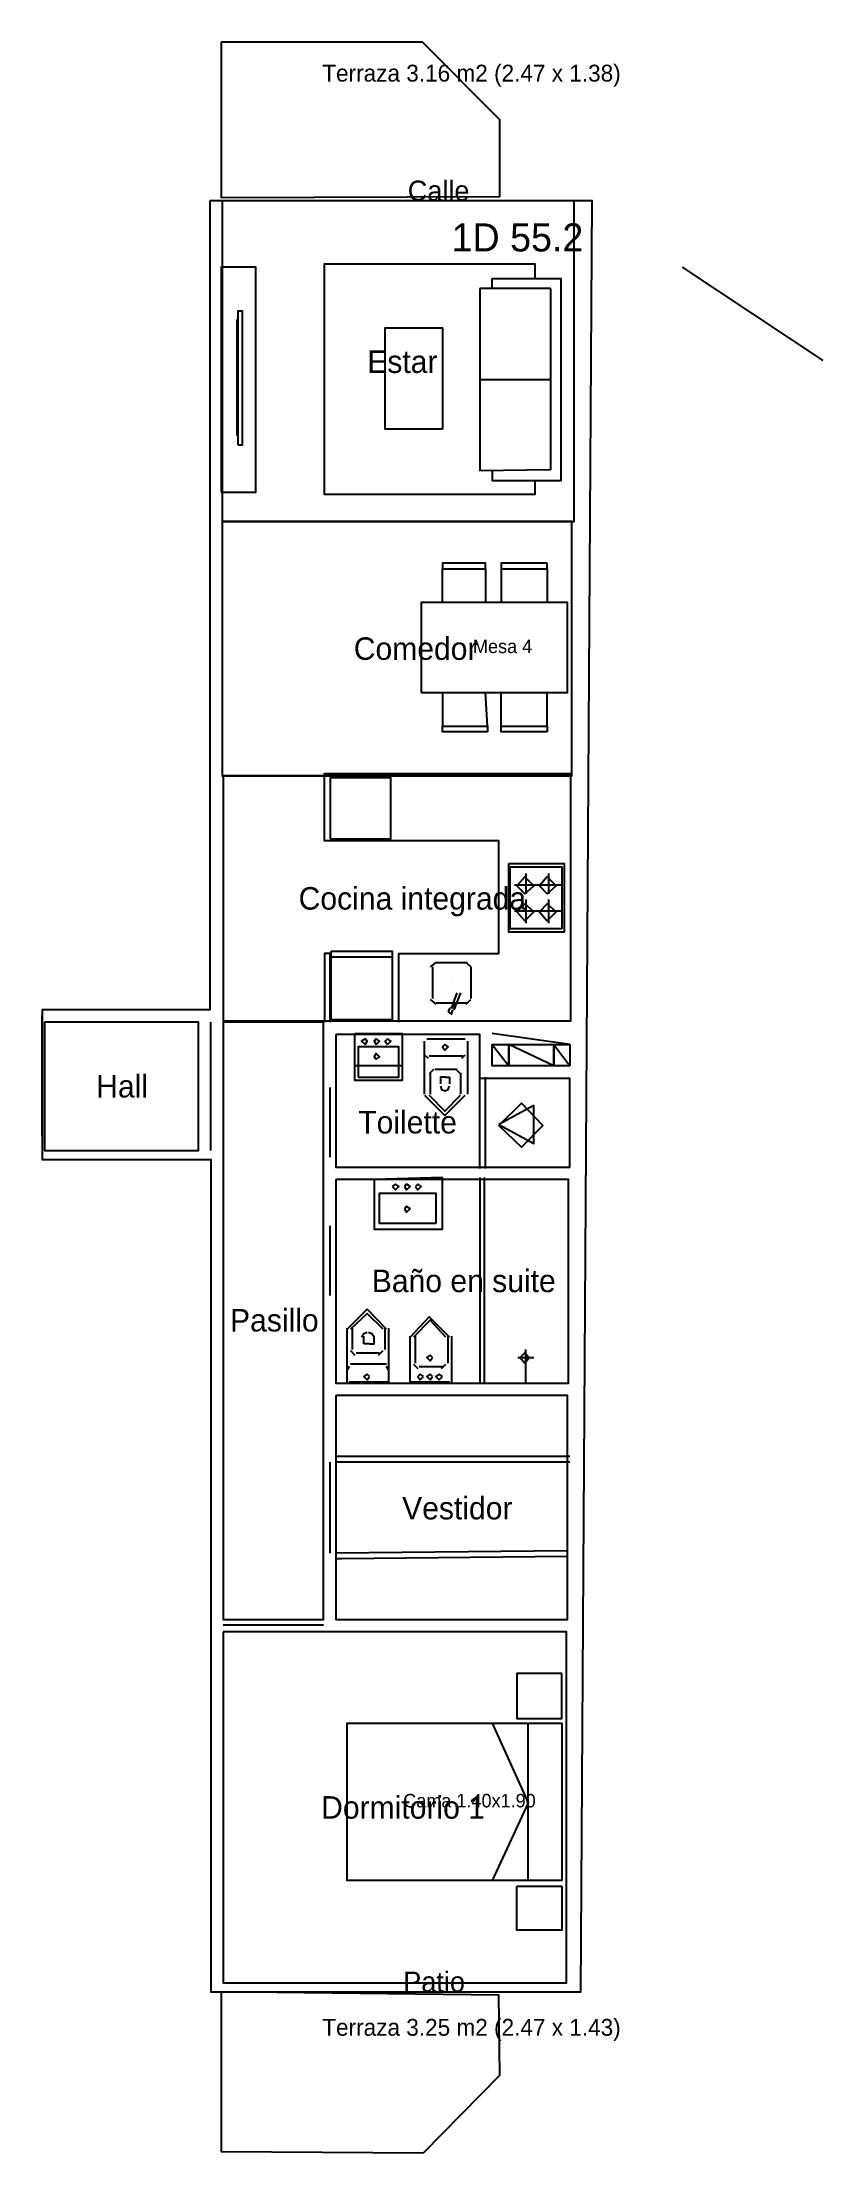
# Model space of a CAD drawing. Header units: metres. Extents: x 0 to 155, y -1 to 18.
# Drawn here: x 0 to 6.94, y -1.43 to 17.33 of the extents above; entities that cross this region are included whole.
import ezdxf

# ---------------------------------------------------------------- set-up
doc = ezdxf.new("R2010")
doc.units = ezdxf.units.M
for name, color, linetype in [('Trazo_Cotas', 9, 'Continuous'), ('Trazo_Entrada', 1, 'Continuous'), ('Trazo_Equipamiento', 8, 'Continuous'), ('Trazo_Estancias', 3, 'Continuous'), ('Trazo_Fachada', 30, 'Continuous'), ('Trazo_Medianeras', 8, 'Continuous'), ('Trazo_Norte', 1, 'Continuous'), ('Trazo_Puertas', 1, 'Continuous'), ('Trazo_Unidad', 7, 'Continuous'), ('Trazo_Ventanas', 5, 'Continuous')]:
    doc.layers.add(name, color=color, linetype=linetype)

msp = doc.modelspace()

# ---------------------------------------------------------------- texts
at = {"layer": 'Trazo_Cotas'}
for s, p in [('Terraza 3.16 m2 (2.47 x 1.38)', (2.49, 16.98)), ('Terraza 3.25 m2 (2.47 x 1.43)', (2.49, -0.39))]:
    msp.add_text(s, height=0.15, dxfattribs=at).set_placement(p)
at = {"layer": 'Trazo_Equipamiento', "color": 8}
for s, p in [('Mesa 4', (3.83, 11.9)), ('Cama 1.40x1.90', (3.21, 1.64))]:
    msp.add_text(s, height=0.12, dxfattribs=at).set_placement(p)
at = {"layer": 'Trazo_Estancias', "color": 2}
msp.add_text('Estar', height=0.2, dxfattribs=at).set_placement((2.89, 14.39))
at = {"layer": 'Trazo_Estancias', "color": 40}
msp.add_text('Comedor', height=0.2, dxfattribs=at).set_placement((2.77, 11.84))
at = {"layer": 'Trazo_Estancias', "color": 30}
msp.add_text('Cocina integrada', height=0.2, dxfattribs=at).set_placement((2.28, 9.62))
at = {"layer": 'Trazo_Estancias', "color": 8}
for s, p in [('Hall', (0.48, 7.95)), ('Pasillo', (1.67, 5.87))]:
    msp.add_text(s, height=0.2, dxfattribs=at).set_placement(p)
at = {"layer": 'Trazo_Estancias', "color": 4}
for s, p in [('Toilette', (2.81, 7.63)), ('Baño en suite', (2.93, 6.22))]:
    msp.add_text(s, height=0.2, dxfattribs=at).set_placement(p)
at = {"layer": 'Trazo_Estancias', "color": 6}
msp.add_text('Vestidor', height=0.2, dxfattribs=at).set_placement((3.2, 4.2))
at = {"layer": 'Trazo_Estancias', "color": 5}
msp.add_text('Dormitorio 1', height=0.2, dxfattribs=at).set_placement((2.48, 1.54))
at = {"layer": 'Trazo_Fachada'}
for s, p in [('Calle', (3.25, 15.92)), ('Patio', (3.21, 0))]:
    msp.add_text(s, height=0.18, dxfattribs=at).set_placement(p)
at = {"layer": 'Trazo_Unidad'}
msp.add_text('1D 55.2', height=0.25, dxfattribs=at).set_placement((3.64, 15.47))

# ---------------------------------------------------------------- linework, layer by layer
at = {"layer": 'Trazo_Cotas'}
for points in [[(1.59, 17.33), (1.59, 15.95), (4.07, 15.96), (4.07, 16.64), (3.38, 17.33)], [(1.59, 0), (1.59, -1.42), (3.39, -1.43), (4.07, -0.74), (4.06, -0.03)]]:
    msp.add_lwpolyline(points, close=True, dxfattribs=at)
at = {"layer": 'Trazo_Entrada'}
msp.add_line((0, 7.61), (0, 8.68), dxfattribs=at)
at = {"layer": 'Trazo_Equipamiento', "color": 9}
for p, q in [((4, 15.14), (4, 15.23)), ((3.89, 15.14), (3.89, 13.52)), ((4.52, 15.14), (3.89, 15.14)), ((4.52, 14.33), (3.89, 14.33)), ((4, 13.52), (4, 13.43)), ((4.49, 12.65), (4.49, 12.7)), ((3.96, 11.25), (3.96, 11.2)), ((4.49, 11.25), (4.49, 11.2)), ((4.69, 8.42), (4, 8.52)), ((4, 8.42), (4.15, 8.23)), ((4.55, 8.42), (4.69, 8.23)), ((4.69, 4.71), (2.61, 4.71)), ((4.69, 4.71), (2.61, 4.71)), ((4.67, 3.92), (2.61, 3.9)), ((4.67, 3.92), (2.61, 3.9)), ((4.32, 0.99), (4.32, 2.39)), ((4.22, 0.94), (4.62, 0.94))]:
    msp.add_line(p, q, dxfattribs=at)
at = {"layer": 'Trazo_Equipamiento', "color": 8}
for p, q in [((4.15, 9.42), (4.15, 10.03)), ((4.2, 9.84), (4.4, 9.84)), ((4.3, 9.94), (4.3, 9.76)), ((4.4, 9.84), (4.61, 9.84)), ((4.5, 9.94), (4.5, 9.76)), ((4.2, 9.61), (4.4, 9.61)), ((4.3, 9.71), (4.3, 9.5)), ((4.4, 9.61), (4.61, 9.61)), ((4.5, 9.71), (4.5, 9.5)), ((2.57, 9.2), (3.11, 9.2)), ((3.5, 9.15), (3.45, 9.11)), ((3.47, 9.11), (3.47, 8.83)), ((3.5, 9.15), (3.78, 9.15)), ((3.81, 9.11), (3.77, 9.15)), ((3.81, 9.11), (3.81, 8.83)), ((3.45, 8.82), (3.5, 8.78)), ((3.64, 8.98), (3.64, 8.98)), ((3.64, 8.74), (3.69, 8.88)), ((3.72, 8.88), (3.66, 8.73)), ((3.71, 8.88), (3.71, 8.88)), ((3.77, 8.78), (3.81, 8.82)), ((3.5, 8.79), (3.5, 8.79)), ((3.5, 8.79), (3.69, 8.79)), ((3.62, 8.74), (3.61, 8.71)), ((3.63, 8.74), (3.62, 8.74)), ((3.66, 8.79), (3.64, 8.74)), ((3.65, 8.73), (3.65, 8.73)), ((3.65, 8.73), (3.65, 8.73)), ((3.65, 8.73), (3.65, 8.73)), ((3.67, 8.78), (3.66, 8.73)), ((3.67, 8.79), (3.67, 8.79)), ((3.69, 8.79), (3.78, 8.79)), ((3.42, 8.47), (3.76, 8.47)), ((3.42, 8.45), (3.42, 8.45)), ((3.76, 8.45), (3.76, 8.45)), ((3.78, 8.45), (3.78, 8.27)), ((3.4, 8.33), (3.43, 8.3)), ((3.44, 8.32), (3.74, 8.32)), ((3.73, 8.3), (3.76, 8.33)), ((3.78, 8.34), (3.78, 8.34)), ((3.78, 8.27), (3.78, 7.98)), ((3.2, 8.23), (2.78, 8.23)), ((3.48, 8.2), (3.44, 8.16)), ((3.45, 8.17), (3.45, 7.98)), ((3.69, 8.2), (3.49, 8.2)), ((3.59, 8.13), (3.62, 8.13)), ((3.62, 8.13), (3.62, 8.07)), ((3.72, 8.16), (3.68, 8.2)), ((3.72, 8.17), (3.72, 7.98)), ((3.89, 7.32), (3.89, 8.13)), ((3.89, 7.32), (3.89, 8.13)), ((3.89, 7.24), (3.89, 5.41)), ((3.93, 7.24), (3.93, 5.41)), ((2.71, 5.61), (2.71, 5.9)), ((2.76, 5.71), (2.76, 5.9)), ((2.86, 5.76), (2.86, 5.83)), ((3.05, 5.71), (3.05, 5.9)), ((3.27, 5.83), (3.27, 5.83)), ((3.32, 5.59), (3.32, 5.83)), ((3.61, 5.59), (3.61, 5.83)), ((3.64, 5.83), (3.64, 5.83)), ((2.74, 5.7), (2.78, 5.66)), ((2.79, 5.68), (3, 5.68)), ((2.91, 5.76), (2.86, 5.76)), ((2.99, 5.66), (3.03, 5.7)), ((4.23, 5.64), (4.37, 5.64)), ((4.3, 5.41), (4.3, 5.71)), ((2.71, 5.42), (2.71, 5.61)), ((2.73, 5.56), (2.71, 5.53)), ((2.71, 5.54), (2.71, 5.54)), ((3.06, 5.58), (2.74, 5.58)), ((3.08, 5.53), (3.06, 5.56)), ((3.27, 5.47), (3.27, 5.47)), ((3.3, 5.58), (3.34, 5.54)), ((3.35, 5.56), (3.56, 5.56)), ((3.55, 5.54), (3.59, 5.58)), ((3.08, 5.42), (2.73, 5.42)), ((2.73, 5.42), (2.73, 5.42)), ((3.08, 5.42), (3.08, 5.42)), ((3.62, 5.42), (3.28, 5.42)), ((3.28, 5.42), (3.28, 5.42)), ((3.62, 5.42), (3.62, 5.42))]:
    msp.add_line(p, q, dxfattribs=at)
at = {"layer": 'Trazo_Equipamiento', "color": 9}
for points in [[(1.59, 13.33), (1.9, 13.33), (1.9, 15.33), (1.59, 15.33)], [(1.74, 13.75), (1.78, 13.75), (1.78, 14.94), (1.74, 14.94)], [(3.56, 13.89), (3.05, 13.89), (3.05, 14.79), (3.56, 14.79)], [(3.37, 11.55), (4.67, 11.55), (4.67, 12.35), (3.37, 12.35)], [(4.69, 8.23), (4.55, 8.23), (4.55, 8.42), (4.69, 8.42)], [(4.62, 2.83), (4.22, 2.83), (4.22, 2.43), (4.62, 2.43)], [(4.62, 0.99), (2.71, 0.99), (2.71, 2.39), (4.62, 2.39)]]:
    msp.add_lwpolyline(points, close=True, dxfattribs=at)
for points in [[(4.38, 13.43), (4.38, 13.31), (2.51, 13.31), (2.51, 15.36), (4.38, 15.36), (4.38, 15.23)], [(4, 15.23), (4.61, 15.23), (4.61, 13.43), (4, 13.43)], [(4.52, 15.14), (4.52, 13.53), (3.89, 13.52)], [(1.74, 14.86), (1.73, 14.86), (1.73, 13.84), (1.74, 13.84)], [(3.94, 12.65), (3.94, 12.7), (3.56, 12.7), (3.56, 12.65)], [(3.56, 12.35), (3.56, 12.65), (3.94, 12.65), (3.94, 12.35)], [(4.49, 12.7), (4.08, 12.7), (4.08, 12.35)], [(4.08, 12.65), (4.49, 12.65), (4.49, 12.35)], [(3.56, 11.55), (3.56, 11.25), (3.96, 11.25), (3.94, 11.55)], [(4.49, 11.2), (4.08, 11.2), (4.08, 11.55)], [(4.08, 11.25), (4.49, 11.25), (4.49, 11.55)], [(3.96, 11.2), (3.56, 11.2), (3.56, 11.25)], [(4.55, 8.23), (4.15, 8.23), (4.15, 8.42), (4.55, 8.42), (4.55, 8.23), (4.15, 8.42), (4.15, 8.23), (4, 8.23), (4, 8.42), (4.15, 8.42)], [(4.69, 4.76), (2.66, 4.76), (2.61, 4.76)], [(4.67, 3.87), (2.66, 3.85), (2.61, 3.85)], [(4, 2.39), (4.32, 1.68), (4, 0.99)], [(4.62, 0.94), (4.62, 0.55), (4.22, 0.55), (4.22, 0.94)]]:
    msp.add_lwpolyline(points, dxfattribs=at)
at = {"layer": 'Trazo_Equipamiento', "color": 8}
for points in [[(3.17, 8.62), (3.17, 9.23), (4.06, 9.23), (4.06, 10.23), (2.51, 10.23), (2.51, 10.83), (4.71, 10.83)], [(2.56, 8.62), (2.56, 9.23), (2.51, 9.23), (2.51, 8.62)], [(3.61, 8.71), (3.64, 8.69), (3.65, 8.73)], [(3.4, 7.98), (3.4, 8.3), (3.4, 8.45)], [(3.59, 8.13), (3.54, 8.13), (3.54, 8.07)], [(3.94, 7.32), (3.94, 8.08), (3.94, 8.13)], [(3.4, 7.97), (3.58, 7.79), (3.76, 7.97)], [(3.44, 7.97), (3.58, 7.83), (3.72, 7.97)], [(3.54, 8.05), (3.55, 8.02), (3.58, 8.01)], [(3.58, 8.01), (3.61, 8.02), (3.62, 8.05)], [(3.06, 5.89), (2.89, 6.07), (2.71, 5.89)], [(3.03, 5.89), (2.89, 6.03), (2.74, 5.89)], [(2.89, 5.86), (2.86, 5.85), (2.84, 5.82)], [(2.95, 5.82), (2.93, 5.85), (2.9, 5.86)], [(2.91, 5.76), (2.95, 5.76), (2.95, 5.83)], [(3.08, 5.9), (3.08, 5.58), (3.08, 5.42)], [(3.62, 5.82), (3.44, 6), (3.27, 5.82)], [(3.27, 5.42), (3.27, 5.54), (3.27, 5.83)], [(3.59, 5.82), (3.45, 5.97), (3.3, 5.82)], [(3.64, 5.83), (3.64, 5.51), (3.64, 5.42)]]:
    msp.add_lwpolyline(points, dxfattribs=at)
for points in [[(2.56, 10.25), (3.1, 10.25), (3.1, 10.79), (2.56, 10.79)], [(4.15, 10.03), (4.64, 10.03), (4.64, 9.42), (4.15, 9.42)], [(4.62, 9.45), (4.16, 9.45), (4.16, 10), (4.62, 10)], [(4.29, 9.76), (4.37, 9.83), (4.29, 9.91), (4.22, 9.83)], [(4.49, 9.76), (4.57, 9.83), (4.49, 9.91), (4.42, 9.83)], [(4.29, 9.52), (4.37, 9.6), (4.29, 9.67), (4.22, 9.6)], [(4.49, 9.52), (4.57, 9.6), (4.49, 9.67), (4.42, 9.6)], [(2.57, 9.25), (3.11, 9.25), (3.11, 8.64), (2.57, 8.64)], [(2.78, 8.52), (3.2, 8.52), (3.2, 8.1), (2.78, 8.1)], [(2.87, 8.42), (2.89, 8.45), (2.87, 8.47), (2.84, 8.45)], [(2.97, 8.42), (3, 8.45), (2.97, 8.47), (2.95, 8.45)], [(3.07, 8.42), (3.1, 8.45), (3.07, 8.47), (3.05, 8.45)], [(2.81, 8.13), (3.17, 8.13), (3.17, 8.4), (2.81, 8.4)], [(2.97, 8.29), (3, 8.31), (2.97, 8.34), (2.95, 8.31)], [(3.58, 8.37), (3.61, 8.4), (3.58, 8.42), (3.56, 8.4)], [(4.26, 7.51), (4.45, 7.7), (4.26, 7.9), (4.06, 7.7)], [(4.06, 7.71), (4.37, 7.54), (4.37, 7.88)], [(3.56, 7.24), (2.95, 7.22), (2.95, 6.78), (3.56, 6.78)], [(3.11, 7.16), (3.14, 7.13), (3.17, 7.16), (3.14, 7.18)], [(3.22, 7.16), (3.24, 7.13), (3.27, 7.16), (3.24, 7.18)], [(3.32, 7.16), (3.34, 7.13), (3.37, 7.16), (3.34, 7.18)], [(3.5, 6.83), (3, 6.83), (3, 7.1), (3.5, 7.1)], [(3.22, 6.96), (3.24, 6.93), (3.27, 6.96), (3.24, 6.98)], [(3.47, 5.64), (3.45, 5.66), (3.42, 5.64), (3.45, 5.61)], [(4.29, 5.68), (4.25, 5.64), (4.29, 5.59), (4.33, 5.64)], [(2.91, 5.47), (2.89, 5.49), (2.86, 5.47), (2.89, 5.44)], [(3.39, 5.47), (3.36, 5.49), (3.34, 5.47), (3.36, 5.44)], [(3.47, 5.47), (3.45, 5.49), (3.42, 5.47), (3.45, 5.44)], [(3.56, 5.47), (3.53, 5.49), (3.5, 5.47), (3.53, 5.44)]]:
    msp.add_lwpolyline(points, close=True, dxfattribs=at)
at = {"layer": 'Trazo_Estancias', "color": 2}
msp.add_lwpolyline([(1.6, 15.92), (1.6, 13.07), (4.73, 13.07), (4.73, 15.92)], close=True, dxfattribs=at)
at = {"layer": 'Trazo_Estancias', "color": 40}
msp.add_lwpolyline([(1.6, 13.07), (1.6, 10.81), (4.71, 10.81), (4.71, 13.07)], close=True, dxfattribs=at)
at = {"layer": 'Trazo_Estancias', "color": 30}
msp.add_lwpolyline([(1.61, 10.81), (1.61, 8.63), (4.7, 8.63), (4.7, 10.81)], close=True, dxfattribs=at)
at = {"layer": 'Trazo_Estancias', "color": 8}
for points in [[(0.02, 8.62), (0.02, 7.48), (1.39, 7.48), (1.39, 8.62)], [(1.61, 8.62), (1.61, 3.31), (2.5, 3.31), (2.5, 8.62)]]:
    msp.add_lwpolyline(points, close=True, dxfattribs=at)
at = {"layer": 'Trazo_Estancias', "color": 4}
for points in [[(2.61, 8.51), (2.61, 7.33), (4.69, 7.33), (4.69, 8.12), (3.89, 8.12), (3.89, 8.51)], [(2.61, 7.22), (2.61, 5.41), (4.68, 5.41), (4.68, 7.22)]]:
    msp.add_lwpolyline(points, close=True, dxfattribs=at)
at = {"layer": 'Trazo_Estancias', "color": 6}
msp.add_lwpolyline([(2.61, 5.3), (2.61, 3.31), (4.67, 3.31), (4.67, 5.3)], close=True, dxfattribs=at)
at = {"layer": 'Trazo_Estancias', "color": 5}
msp.add_lwpolyline([(1.61, 3.2), (1.61, 0.08), (4.66, 0.08), (4.66, 3.2)], close=True, dxfattribs=at)
at = {"layer": 'Trazo_Fachada'}
for p, q in [((4.89, 15.92), (1.61, 15.92)), ((1.62, 0), (4.79, 0))]:
    msp.add_line(p, q, dxfattribs=at)
at = {"layer": 'Trazo_Medianeras'}
msp.add_line((4.79, 0), (4.89, 15.92), dxfattribs=at)
at = {"layer": 'Trazo_Norte'}
msp.add_line((5.69, 15.33), (6.94, 14.5), dxfattribs=at)
at = {"layer": 'Trazo_Puertas'}
for p, q in [((1.5, 7.48), (1.5, 8.62)), ((2.56, 7.42), (2.56, 8.04)), ((2.56, 6.19), (2.56, 6.81)), ((2.56, 3.9), (2.56, 4.71)), ((2.5, 3.26), (1.61, 3.26))]:
    msp.add_line(p, q, dxfattribs=at)
at = {"layer": 'Trazo_Unidad'}
msp.add_lwpolyline([(1.49, 15.92), (1.49, 8.73), (0, 8.73), (0, 7.4), (1.5, 7.4), (1.5, 0), (4.79, 0), (4.89, 15.92)], close=True, dxfattribs=at)
at = {"layer": 'Trazo_Ventanas'}
for p, q in [((4.69, 15.92), (1.64, 15.92)), ((2.17, 0), (4.07, 0))]:
    msp.add_line(p, q, dxfattribs=at)

msp.set_redraw_order([(e.dxf.handle, doc.entitydb.next_handle()) for e in msp.query("TEXT MTEXT ATTDEF DIMENSION ARC_DIMENSION")])  # texts and dimensions are drawn at this point

doc.saveas('drawing.dxf')
